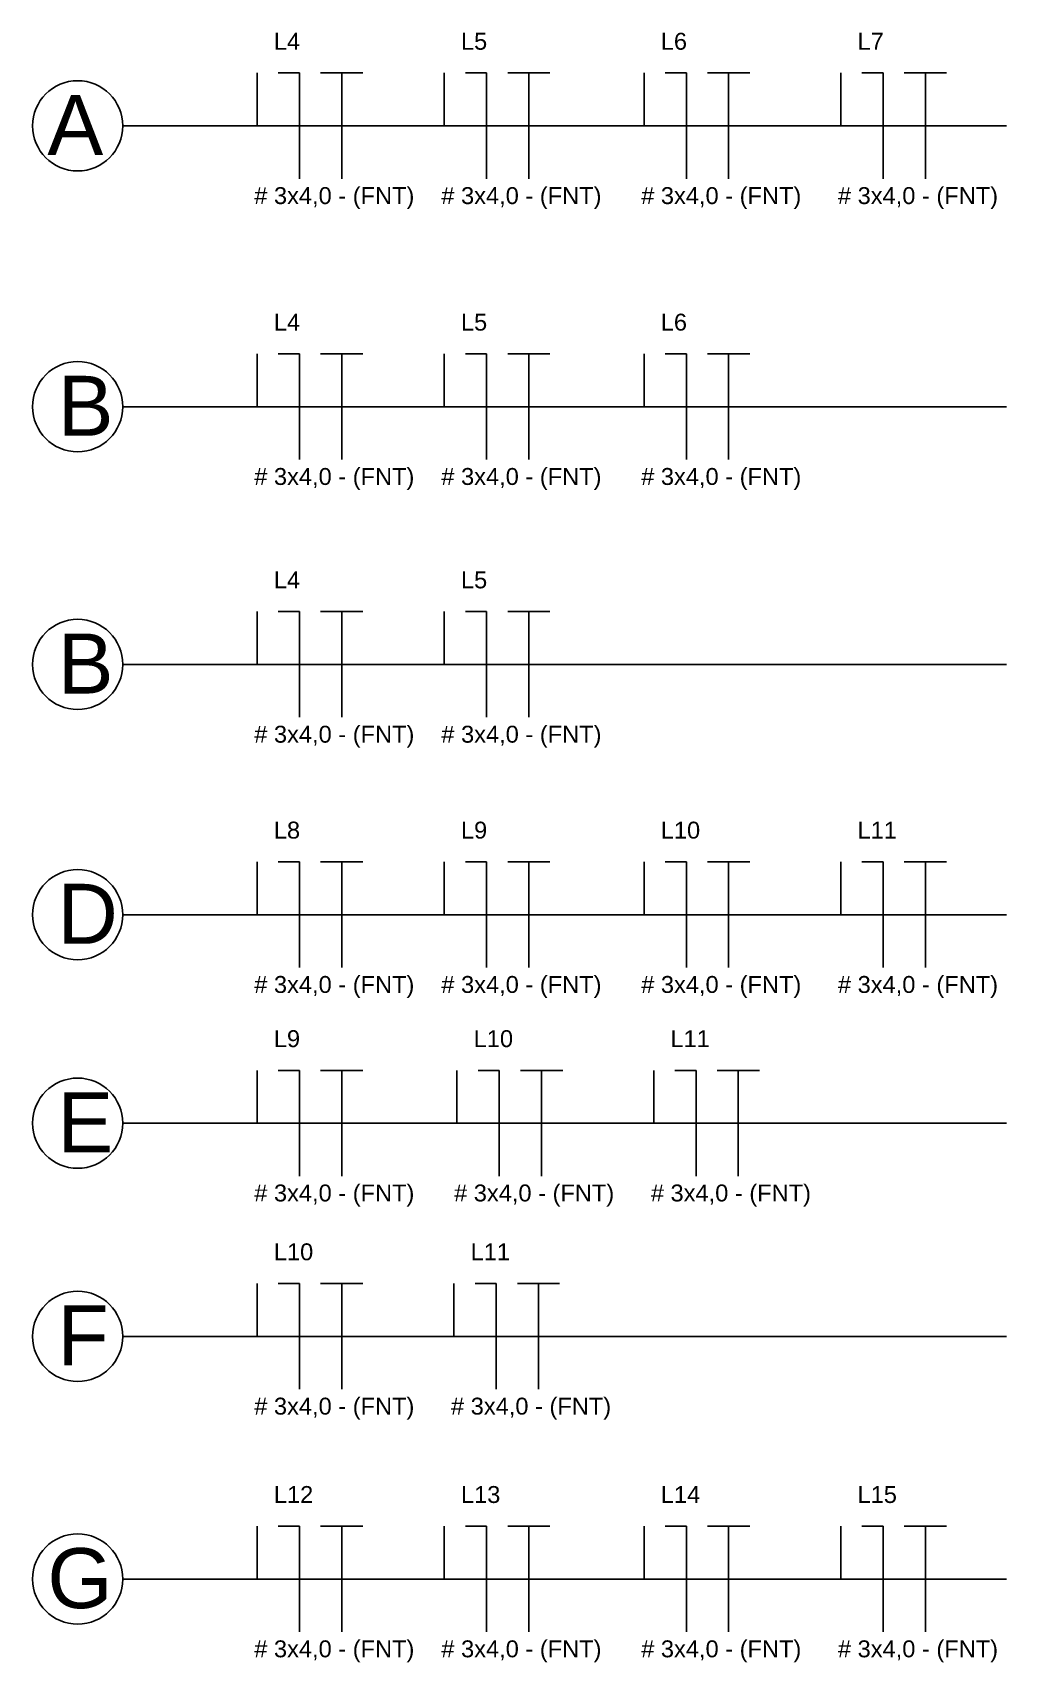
# Model space of a CAD drawing. Extents: x 196 to 343, y -52 to 135.
# Drawn here: x 267.76 to 272.37, y 20.88 to 28.59 of the extents above; entities that cross this region are included whole.
import ezdxf

# ---------------------------------------------------------------- set-up
doc = ezdxf.new("R2010")
doc.units = 0
doc.header["$MEASUREMENT"] = 0
doc.layers.add('_ELT-Eletrocalhas', color=9, linetype='CONTINUOUS')
doc.layers.add('ELET_FIAÇÃO', color=1, linetype='CONTINUOUS')
doc.styles.add('ARIAL', font='arial.ttf')

msp = doc.modelspace()

# ---------------------------------------------------------------- texts
at = {"layer": '_ELT-Eletrocalhas', "linetype": 'Continuous', "char_height": 0.2838, "attachment_point": 1, "style": 'ARIAL'}
for s, insert in [('A', (267.8317, 28.2948)), ('B', (267.8803, 26.9664)), ('B', (267.8803, 25.7473)), ('D', (267.8789, 24.5636)), ('E', (267.8789, 23.5772)), ('F', (267.8789, 22.5689)), ('G', (267.8317, 21.421))]:
    msp.add_mtext_dynamic_manual_height_columns(s, width=0.009045, gutter_width=1.419, heights=[0], dxfattribs=dict(at, insert=insert))

# ---------------------------------------------------------------- blocks, each defined once
blk = doc.blocks.new('Fiação_FNT_antiga')
at = {"layer": 'ELET_FIAÇÃO', "linetype": 'Continuous'}
for p, q in [((-0.2, 0), (-0.2, 0.25)), ((0, 0.25), (-0.1, 0.25)), ((0, 0.25), (0, -0.25)), ((0.1, 0.25), (0.3, 0.25)), ((0.2, 0.25), (0.2, -0.25))]:
    blk.add_line(p, q, dxfattribs=at)
at = {"layer": 'ELET_FIAÇÃO', "color": 7, "linetype": 'Continuous', "style": 'ARIAL'}
for tag, p in [('C', (-0.1212, 0.3599)), ('B', (-0.2138, -0.3701))]:
    blk.add_attdef(tag, p, '', height=0.08, dxfattribs=at)

# ---------------------------------------------------------------- linework, layer by layer
at = {"layer": '_ELT-Eletrocalhas', "linetype": 'Continuous'}
for p, q in [((272.3686, 28.1488), (268.1884, 28.1488)), ((272.3686, 26.8203), (268.1884, 26.8203)), ((272.3686, 25.6012), (268.1884, 25.6012)), ((272.3686, 24.4175), (268.1884, 24.4175)), ((272.3686, 23.4312), (268.1884, 23.4312)), ((272.3686, 22.4229), (268.1884, 22.4229)), ((272.3686, 21.2749), (268.1884, 21.2749))]:
    msp.add_line(p, q, dxfattribs=at)
for centre in [(267.9751, 28.1488), (267.9751, 26.8203), (267.9751, 25.6012), (267.9751, 24.4175), (267.9751, 23.4312), (267.9751, 22.4229), (267.9751, 21.2749)]:
    msp.add_circle(centre, 0.2133, dxfattribs=at)

# ---------------------------------------------------------------- block references
for p, values in [((269.0242, 28.1488), {'C': 'L4', 'B': '# 3x4,0 - (FNT)'}), ((269.9093, 28.1488), {'C': 'L5', 'B': '# 3x4,0 - (FNT)'}), ((270.8546, 28.1488), {'C': 'L6', 'B': '# 3x4,0 - (FNT)'}), ((271.7854, 28.1488), {'C': 'L7', 'B': '# 3x4,0 - (FNT)'}), ((269.0242, 26.8203), {'C': 'L4', 'B': '# 3x4,0 - (FNT)'}), ((269.9093, 26.8203), {'C': 'L5', 'B': '# 3x4,0 - (FNT)'}), ((270.8546, 26.8203), {'C': 'L6', 'B': '# 3x4,0 - (FNT)'}), ((269.0242, 25.6012), {'C': 'L4', 'B': '# 3x4,0 - (FNT)'}), ((269.9093, 25.6012), {'C': 'L5', 'B': '# 3x4,0 - (FNT)'}), ((269.0242, 24.4175), {'C': 'L8', 'B': '# 3x4,0 - (FNT)'}), ((269.9093, 24.4175), {'C': 'L9', 'B': '# 3x4,0 - (FNT)'}), ((270.8546, 24.4175), {'C': 'L10', 'B': '# 3x4,0 - (FNT)'}), ((271.7854, 24.4175), {'C': 'L11', 'B': '# 3x4,0 - (FNT)'}), ((269.0242, 23.4312), {'C': 'L9', 'B': '# 3x4,0 - (FNT)'}), ((269.9695, 23.4312), {'C': 'L10', 'B': '# 3x4,0 - (FNT)'}), ((270.9003, 23.4312), {'C': 'L11', 'B': '# 3x4,0 - (FNT)'}), ((269.0242, 22.4229), {'C': 'L10', 'B': '# 3x4,0 - (FNT)'}), ((269.955, 22.4229), {'C': 'L11', 'B': '# 3x4,0 - (FNT)'}), ((269.0242, 21.2749), {'C': 'L12', 'B': '# 3x4,0 - (FNT)'}), ((269.9093, 21.2749), {'C': 'L13', 'B': '# 3x4,0 - (FNT)'}), ((270.8546, 21.2749), {'C': 'L14', 'B': '# 3x4,0 - (FNT)'}), ((271.7854, 21.2749), {'C': 'L15', 'B': '# 3x4,0 - (FNT)'})]:
    msp.add_blockref('Fiação_FNT_antiga', p, dxfattribs=at).add_auto_attribs(values)

msp.set_redraw_order([(e.dxf.handle, doc.entitydb.next_handle()) for e in msp.query("TEXT MTEXT ATTDEF DIMENSION ARC_DIMENSION")])  # texts and dimensions are drawn at this point

doc.saveas('drawing.dxf')
